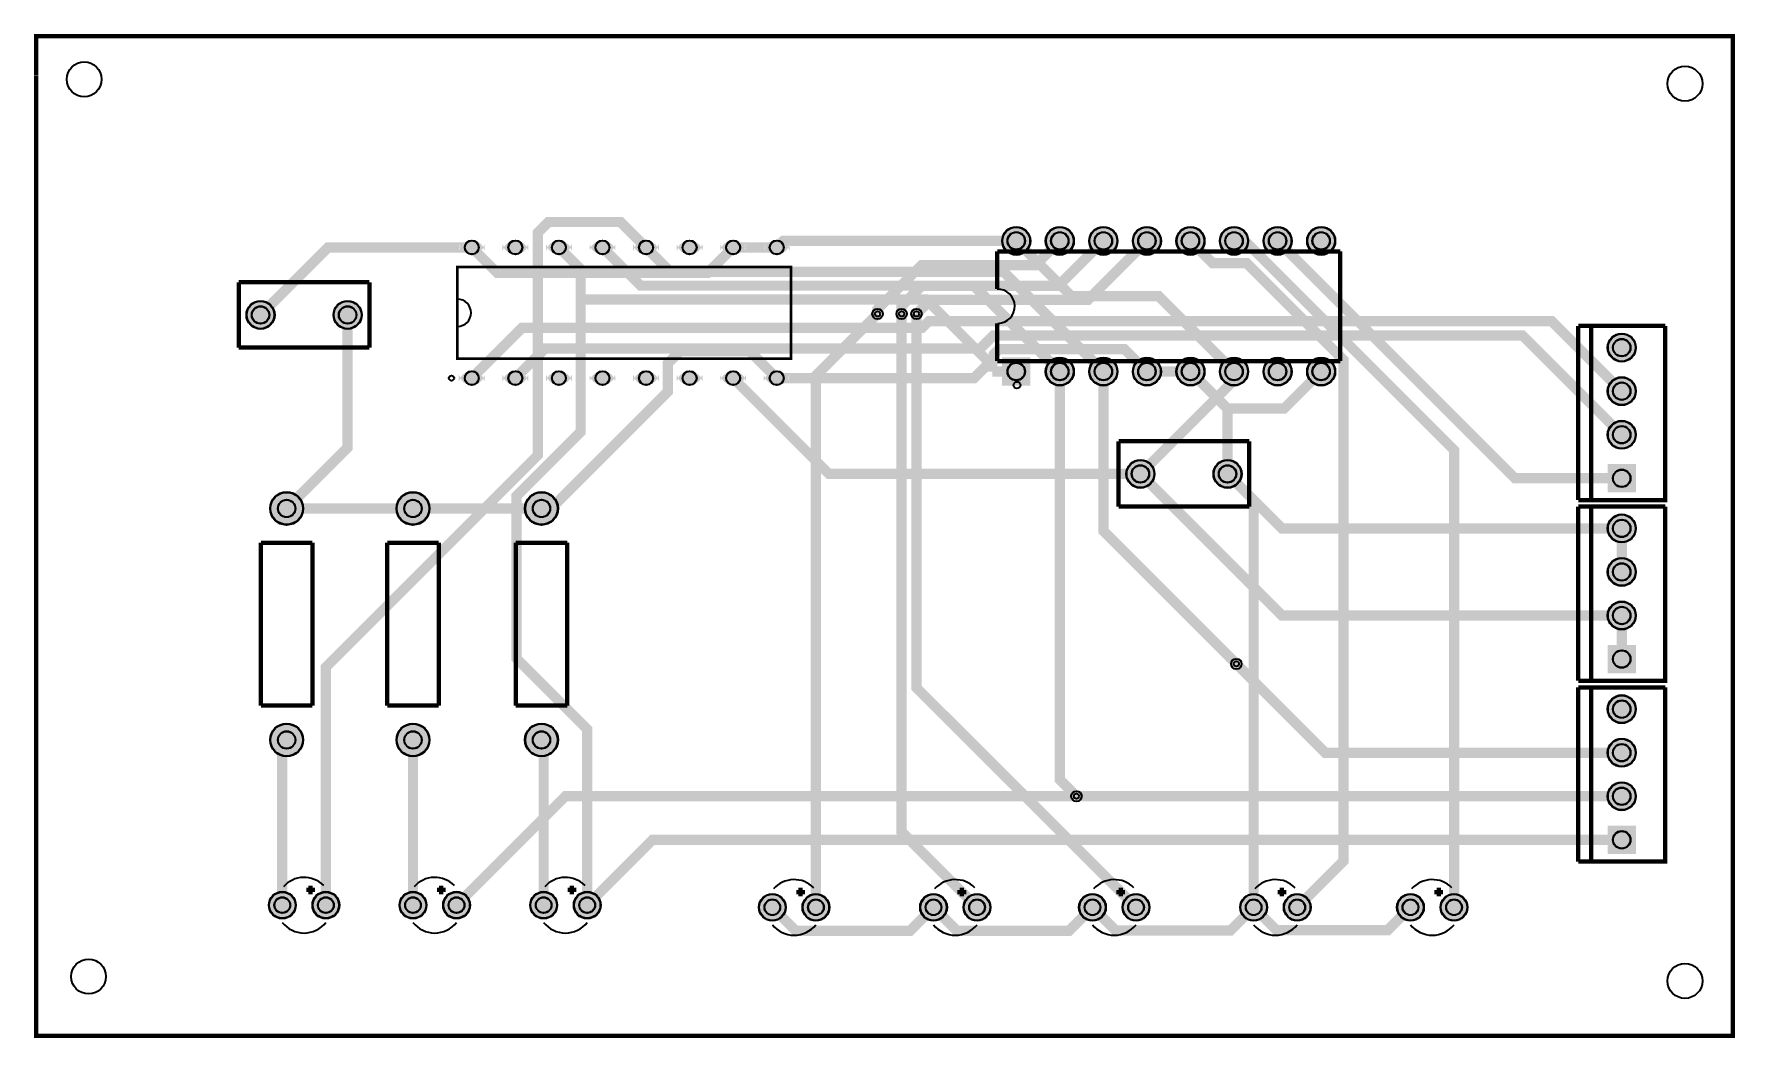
# Model space of a CAD drawing. Header units: millimetres. Extents: x 1.7 to 100.8, y 6.9 to 65.4.
import ezdxf

# ---------------------------------------------------------------- set-up
doc = ezdxf.new("R2010")
doc.units = ezdxf.units.MM
for name, color, linetype, true_color in [('BoardOutLine', 7, 'Continuous', 0xff00ff), ('BottomLayer', 7, 'Continuous', 0x0000ff), ('BottomSolderMaskLayer', 7, 'Continuous', 0xaa00ff), ('Document', 7, 'Continuous', 0xffffff), ('Hole', 7, 'Continuous', 0x222222), ('Multi-Layer', 7, 'Continuous', 0xc0c0c0), ('TopLayer', 7, 'Continuous', 0xff0000), ('TopSilkLayer', 7, 'Continuous', 0xffcc00), ('TopSolderMaskLayer', 7, 'Continuous', 0x800080)]:
    doc.layers.add(name, color=color, linetype=linetype, true_color=true_color)

msp = doc.modelspace()

# ---------------------------------------------------------------- hatches: boundary and pattern name
at = {"layer": 'BottomSolderMaskLayer'}
for points in [[(58.101585600000064, 53.34076200000004, 1), (59.75238240000006, 53.34076200000004, 1)], [(60.64158560000003, 53.34076200000004, 1), (62.29238240000002, 53.34076200000004, 1)], [(63.18158559999999, 53.34076200000004, 1), (64.83238239999999, 53.34076200000004, 1)], [(65.72158559999995, 53.34076200000004, 1), (67.37238239999995, 53.34076200000004, 1)], [(68.26158559999992, 53.34076200000004, 1), (69.91238239999991, 53.34076200000004, 1)], [(70.80158560000011, 53.34076200000004, 1), (72.4523824000001, 53.34076200000004, 1)], [(73.34158560000007, 53.34076200000004, 1), (74.99238240000007, 53.34076200000004, 1)], [(75.88158560000004, 53.34076200000004, 1), (77.53238240000003, 53.34076200000004, 1)], [(27.933396, 53.146578999999974, -0.7853981633974483), (26.422603999999996, 53.146578999999974), (26.422603999999996, 52.77142100000003, -0.7853981633974483), (27.933396, 52.77142100000003)], [(30.473395999999962, 53.146578999999974, -0.7853981633974483), (28.96260399999996, 53.146578999999974), (28.96260399999996, 52.77142100000003, -0.7853981633974483), (30.473395999999962, 52.77142100000003)], [(33.01339599999992, 53.146578999999974, -0.7853981633974483), (31.502603999999923, 53.146578999999974), (31.502603999999923, 52.77142100000003, -0.7853981633974483), (33.01339599999992, 52.77142100000003)], [(35.553395999999886, 53.146578999999974, -0.7853981633974483), (34.04260399999989, 53.146578999999974), (34.04260399999989, 52.77142100000003, -0.7853981633974483), (35.553395999999886, 52.77142100000003)], [(38.09339600000008, 53.146578999999974, -0.7853981633974483), (36.58260400000008, 53.146578999999974), (36.58260400000008, 52.77142100000003, -0.7853981633974483), (38.09339600000008, 52.77142100000003)], [(40.63339600000004, 53.146578999999974, -0.7853981633974483), (39.122604000000045, 53.146578999999974), (39.122604000000045, 52.77142100000003, -0.7853981633974483), (40.63339600000004, 52.77142100000003)], [(43.173396000000004, 53.146578999999974, -0.7853981633974483), (41.66260400000001, 53.146578999999974), (41.66260400000001, 52.77142100000003, -0.7853981633974483), (43.173396000000004, 52.77142100000003)], [(45.71339599999997, 53.146578999999974, -0.7853981633974483), (44.20260399999997, 53.146578999999974), (44.20260399999997, 52.77142100000003, -0.7853981633974483), (45.71339599999997, 52.77142100000003)], [(14.033601600000038, 49.02200000000005, 1), (15.684398400000036, 49.02200000000005, 1)], [(19.113601599999964, 49.02200000000005, 1), (20.764398399999966, 49.02200000000005, 1)], [(93.40860160000004, 47.117000000000075, 1), (95.05939840000003, 47.117000000000075, 1)], [(27.933396, 45.52657900000008, -0.7853981633974483), (26.422603999999996, 45.52657900000008), (26.422603999999996, 45.15142100000003, -0.7853981633974483), (27.933396, 45.15142100000003)], [(30.473395999999962, 45.52657900000008, -0.7853981633974483), (28.96260399999996, 45.52657900000008), (28.96260399999996, 45.15142100000003, -0.7853981633974483), (30.473395999999962, 45.15142100000003)], [(33.01339599999992, 45.52657900000008, -0.7853981633974483), (31.502603999999923, 45.52657900000008), (31.502603999999923, 45.15142100000003, -0.7853981633974483), (33.01339599999992, 45.15142100000003)], [(35.553395999999886, 45.52657900000008, -0.7853981633974483), (34.04260399999989, 45.52657900000008), (34.04260399999989, 45.15142100000003, -0.7853981633974483), (35.553395999999886, 45.15142100000003)], [(38.09339600000008, 45.52657900000008, -0.7853981633974483), (36.58260400000008, 45.52657900000008), (36.58260400000008, 45.15142100000003, -0.7853981633974483), (38.09339600000008, 45.15142100000003)], [(40.63339600000004, 45.52657900000008, -0.7853981633974483), (39.122604000000045, 45.52657900000008), (39.122604000000045, 45.15142100000003, -0.7853981633974483), (40.63339600000004, 45.15142100000003)], [(43.173396000000004, 45.52657900000008, -0.7853981633974483), (41.66260400000001, 45.52657900000008), (41.66260400000001, 45.15142100000003, -0.7853981633974483), (43.173396000000004, 45.15142100000003)], [(45.71339599999997, 45.52657900000008, -0.7853981633974483), (44.20260399999997, 45.52657900000008), (44.20260399999997, 45.15142100000003, -0.7853981633974483), (45.71339599999997, 45.15142100000003)], [(58.10150698064501, 44.8953898064517), (58.10150698064501, 46.54618660645167), (59.75230378064509, 46.54618660645167), (59.75230378064509, 44.8953898064517)], [(60.64158560000003, 45.720762000000036, 1), (62.29238240000002, 45.720762000000036, 1)], [(63.18158559999999, 45.720762000000036, 1), (64.83238239999999, 45.720762000000036, 1)], [(65.72158559999995, 45.720762000000036, 1), (67.37238239999995, 45.720762000000036, 1)], [(68.26158559999992, 45.720762000000036, 1), (69.91238239999991, 45.720762000000036, 1)], [(70.80158560000011, 45.720762000000036, 1), (72.4523824000001, 45.720762000000036, 1)], [(73.34158560000007, 45.720762000000036, 1), (74.99238240000007, 45.720762000000036, 1)], [(75.88158560000004, 45.720762000000036, 1), (77.53238240000003, 45.720762000000036, 1)], [(93.40860160000004, 44.577, 1), (95.05939840000003, 44.577, 1)], [(93.40860160000004, 42.037000000000035, 1), (95.05939840000003, 42.037000000000035, 1)], [(65.34160160000003, 39.75100000000009, 1), (66.99239840000003, 39.75100000000009, 1)], [(70.42160159999996, 39.75100000000009, 1), (72.07239839999995, 39.75100000000009, 1)], [(93.4086016, 38.67160160000003), (93.4086016, 40.32239840000011), (95.05939840000008, 40.32239840000011), (95.05939840000008, 38.67160160000003)], [(15.417799999999925, 37.738050000000044, 1), (17.348199999999924, 37.738050000000044, 1)], [(22.78379999999991, 37.738050000000044, 1), (24.71419999999991, 37.738050000000044, 1)], [(30.276800000000076, 37.738050000000044, 1), (32.20720000000008, 37.738050000000044, 1)], [(93.40860160000004, 36.57600000000002, 1), (95.05939840000003, 36.57600000000002, 1)], [(93.40860160000004, 34.03600000000006, 1), (95.05939840000003, 34.03600000000006, 1)], [(93.40860160000004, 31.496000000000095, 1), (95.05939840000003, 31.496000000000095, 1)], [(93.4086016, 28.130601599999977), (93.4086016, 29.781398400000057), (95.05939840000008, 29.781398400000057), (95.05939840000008, 28.130601599999977)], [(93.40860160000004, 26.035000000000082, 1), (95.05939840000003, 26.035000000000082, 1)], [(15.417799999999925, 24.23795000000007, 1), (17.348199999999924, 24.23795000000007, 1)], [(22.78379999999991, 24.23795000000007, 1), (24.71419999999991, 24.23795000000007, 1)], [(30.276800000000076, 24.23795000000007, 1), (32.20720000000008, 24.23795000000007, 1)], [(93.40860160000004, 23.495000000000005, 1), (95.05939840000003, 23.495000000000005, 1)], [(93.40860160000004, 20.95500000000004, 1), (95.05939840000003, 20.95500000000004, 1)], [(93.4086016, 17.589601600000037), (93.4086016, 19.240398400000117), (95.05939840000008, 19.240398400000117), (95.05939840000008, 17.589601600000037)], [(15.34160000000002, 14.605000000000018, 1), (16.916400000000017, 14.605000000000018, 1)], [(17.881599999999985, 14.605000000000018, 1), (19.45639999999998, 14.605000000000018, 1)], [(22.961599999999912, 14.605000000000018, 1), (24.536399999999908, 14.605000000000018, 1)], [(25.501599999999875, 14.605000000000018, 1), (27.07639999999987, 14.605000000000018, 1)], [(30.58160000000003, 14.605000000000018, 1), (32.156400000000026, 14.605000000000018, 1)], [(33.121599999999994, 14.605000000000018, 1), (34.69639999999999, 14.605000000000018, 1)], [(43.91660000000007, 14.478000000000065, 1), (45.49140000000006, 14.478000000000065, 1)], [(46.45660000000003, 14.478000000000065, 1), (48.031400000000026, 14.478000000000065, 1)], [(53.31459999999998, 14.478000000000065, 1), (54.88939999999997, 14.478000000000065, 1)], [(55.85459999999994, 14.478000000000065, 1), (57.42939999999994, 14.478000000000065, 1)], [(62.585599999999936, 14.478000000000065, 1), (64.16039999999994, 14.478000000000065, 1)], [(65.12559999999989, 14.478000000000065, 1), (66.7003999999999, 14.478000000000065, 1)], [(71.98360000000007, 14.478000000000065, 1), (73.55840000000008, 14.478000000000065, 1)], [(74.52360000000003, 14.478000000000065, 1), (76.09840000000004, 14.478000000000065, 1)], [(81.12760000000007, 14.478000000000065, 1), (82.70240000000008, 14.478000000000065, 1)], [(83.66760000000004, 14.478000000000065, 1), (85.24240000000005, 14.478000000000065, 1)]]:
    msp.add_hatch(color=256, dxfattribs=at).paths.add_polyline_path(points)
at = {"layer": 'Multi-Layer'}
for points in [[(58.12698560000006, 53.34076200000004, 1), (59.72698240000006, 53.34076200000004, 1)], [(60.666985600000025, 53.34076200000004, 1), (62.266982400000025, 53.34076200000004, 1)], [(63.20698559999999, 53.34076200000004, 1), (64.8069824, 53.34076200000004, 1)], [(65.74698559999995, 53.34076200000004, 1), (67.34698239999996, 53.34076200000004, 1)], [(68.28698559999991, 53.34076200000004, 1), (69.88698239999992, 53.34076200000004, 1)], [(70.8269856000001, 53.34076200000004, 1), (72.42698240000011, 53.34076200000004, 1)], [(73.36698560000006, 53.34076200000004, 1), (74.96698240000008, 53.34076200000004, 1)], [(75.90698560000003, 53.34076200000004, 1), (77.50698240000004, 53.34076200000004, 1)], [(27.907995999999997, 53.14149900000007, -0.7853981633974483), (26.448003999999997, 53.14149900000007), (26.448003999999997, 52.77650100000005, -0.7853981633974483), (27.907995999999997, 52.77650100000005)], [(30.44799599999996, 53.14149900000007, -0.7853981633974483), (28.98800399999996, 53.14149900000007), (28.98800399999996, 52.77650100000005, -0.7853981633974483), (30.44799599999996, 52.77650100000005)], [(32.987995999999924, 53.14149900000007, -0.7853981633974483), (31.528003999999925, 53.14149900000007), (31.528003999999925, 52.77650100000005, -0.7853981633974483), (32.987995999999924, 52.77650100000005)], [(35.52799599999989, 53.14149900000007, -0.7853981633974483), (34.06800399999989, 53.14149900000007), (34.06800399999989, 52.77650100000005, -0.7853981633974483), (35.52799599999989, 52.77650100000005)], [(38.06799600000008, 53.14149900000007, -0.7853981633974483), (36.60800400000008, 53.14149900000007), (36.60800400000008, 52.77650100000005, -0.7853981633974483), (38.06799600000008, 52.77650100000005)], [(40.60799600000004, 53.14149900000007, -0.7853981633974483), (39.14800400000004, 53.14149900000007), (39.14800400000004, 52.77650100000005, -0.7853981633974483), (40.60799600000004, 52.77650100000005)], [(43.147996000000006, 53.14149900000007, -0.7853981633974483), (41.68800400000001, 53.14149900000007), (41.68800400000001, 52.77650100000005, -0.7853981633974483), (43.147996000000006, 52.77650100000005)], [(45.68799599999997, 53.14149900000007, -0.7853981633974483), (44.22800399999997, 53.14149900000007), (44.22800399999997, 52.77650100000005, -0.7853981633974483), (45.68799599999997, 52.77650100000005)], [(14.059001600000038, 49.02200000000005, 1), (15.658998400000037, 49.02200000000005, 1)], [(19.139001599999965, 49.02200000000005, 1), (20.738998399999964, 49.02200000000005, 1)], [(93.43400160000003, 47.117000000000075, 1), (95.03399840000004, 47.117000000000075, 1)], [(27.907995999999997, 45.52149900000006, -0.7853981633974483), (26.448003999999997, 45.52149900000006), (26.448003999999997, 45.15650100000005, -0.7853981633974483), (27.907995999999997, 45.15650100000005)], [(30.44799599999996, 45.52149900000006, -0.7853981633974483), (28.98800399999996, 45.52149900000006), (28.98800399999996, 45.15650100000005, -0.7853981633974483), (30.44799599999996, 45.15650100000005)], [(32.987995999999924, 45.52149900000006, -0.7853981633974483), (31.528003999999925, 45.52149900000006), (31.528003999999925, 45.15650100000005, -0.7853981633974483), (32.987995999999924, 45.15650100000005)], [(35.52799599999989, 45.52149900000006, -0.7853981633974483), (34.06800399999989, 45.52149900000006), (34.06800399999989, 45.15650100000005, -0.7853981633974483), (35.52799599999989, 45.15650100000005)], [(38.06799600000008, 45.52149900000006, -0.7853981633974483), (36.60800400000008, 45.52149900000006), (36.60800400000008, 45.15650100000005, -0.7853981633974483), (38.06799600000008, 45.15650100000005)], [(40.60799600000004, 45.52149900000006, -0.7853981633974483), (39.14800400000004, 45.52149900000006), (39.14800400000004, 45.15650100000005, -0.7853981633974483), (40.60799600000004, 45.15650100000005)], [(43.147996000000006, 45.52149900000006, -0.7853981633974483), (41.68800400000001, 45.52149900000006), (41.68800400000001, 45.15650100000005, -0.7853981633974483), (43.147996000000006, 45.15650100000005)], [(45.68799599999997, 45.52149900000006, -0.7853981633974483), (44.22800399999997, 45.52149900000006), (44.22800399999997, 45.15650100000005, -0.7853981633974483), (45.68799599999997, 45.15650100000005)], [(58.12690939999982, 44.92078900000013), (58.12690939999982, 46.52078580000011), (59.72690619999992, 46.52078580000011), (59.72690619999992, 44.92078900000013)], [(60.666985600000025, 45.720762000000036, 1), (62.266982400000025, 45.720762000000036, 1)], [(63.20698559999999, 45.720762000000036, 1), (64.8069824, 45.720762000000036, 1)], [(65.74698559999995, 45.720762000000036, 1), (67.34698239999996, 45.720762000000036, 1)], [(68.28698559999991, 45.720762000000036, 1), (69.88698239999992, 45.720762000000036, 1)], [(70.8269856000001, 45.720762000000036, 1), (72.42698240000011, 45.720762000000036, 1)], [(73.36698560000006, 45.720762000000036, 1), (74.96698240000008, 45.720762000000036, 1)], [(75.90698560000003, 45.720762000000036, 1), (77.50698240000004, 45.720762000000036, 1)], [(93.43400160000003, 44.577, 1), (95.03399840000004, 44.577, 1)], [(93.43400160000003, 42.037000000000035, 1), (95.03399840000004, 42.037000000000035, 1)], [(65.36700160000002, 39.75100000000009, 1), (66.96699840000004, 39.75100000000009, 1)], [(70.44700159999995, 39.75100000000009, 1), (72.04699839999996, 39.75100000000009, 1)], [(93.43400159999999, 38.69700160000002), (93.43400159999999, 40.29699840000012), (95.03399839999986, 40.29699840000012), (95.03399839999986, 38.69700160000002)], [(15.443199999999925, 37.738050000000044, 1), (17.322799999999926, 37.738050000000044, 1)], [(22.809199999999908, 37.738050000000044, 1), (24.68879999999991, 37.738050000000044, 1)], [(30.302200000000074, 37.738050000000044, 1), (32.181800000000074, 37.738050000000044, 1)], [(93.43400160000003, 36.57600000000002, 1), (95.03399840000004, 36.57600000000002, 1)], [(93.43400160000003, 34.03600000000006, 1), (95.03399840000004, 34.03600000000006, 1)], [(93.43400160000003, 31.496000000000095, 1), (95.03399840000004, 31.496000000000095, 1)], [(93.43400159999999, 28.156001599999968), (93.43400159999999, 29.755998400000067), (95.03399839999986, 29.755998400000067), (95.03399839999986, 28.156001599999968)], [(93.43400160000003, 26.035000000000082, 1), (95.03399840000004, 26.035000000000082, 1)], [(15.443199999999925, 24.23795000000007, 1), (17.322799999999926, 24.23795000000007, 1)], [(22.809199999999908, 24.23795000000007, 1), (24.68879999999991, 24.23795000000007, 1)], [(30.302200000000074, 24.23795000000007, 1), (32.181800000000074, 24.23795000000007, 1)], [(93.43400160000003, 23.495000000000005, 1), (95.03399840000004, 23.495000000000005, 1)], [(93.43400160000003, 20.95500000000004, 1), (95.03399840000004, 20.95500000000004, 1)], [(93.43400159999999, 17.615001600000028), (93.43400159999999, 19.214998400000127), (95.03399839999986, 19.214998400000127), (95.03399839999986, 17.615001600000028)], [(15.367000000000019, 14.605000000000018, 1), (16.89100000000002, 14.605000000000018, 1)], [(17.906999999999982, 14.605000000000018, 1), (19.430999999999983, 14.605000000000018, 1)], [(22.98699999999991, 14.605000000000018, 1), (24.51099999999991, 14.605000000000018, 1)], [(25.526999999999873, 14.605000000000018, 1), (27.050999999999874, 14.605000000000018, 1)], [(30.607000000000028, 14.605000000000018, 1), (32.13100000000003, 14.605000000000018, 1)], [(33.14699999999999, 14.605000000000018, 1), (34.67099999999999, 14.605000000000018, 1)], [(43.942000000000064, 14.478000000000065, 1), (45.466000000000065, 14.478000000000065, 1)], [(46.48200000000003, 14.478000000000065, 1), (48.00600000000003, 14.478000000000065, 1)], [(53.339999999999975, 14.478000000000065, 1), (54.863999999999976, 14.478000000000065, 1)], [(55.87999999999994, 14.478000000000065, 1), (57.40399999999994, 14.478000000000065, 1)], [(62.61099999999993, 14.478000000000065, 1), (64.13499999999993, 14.478000000000065, 1)], [(65.1509999999999, 14.478000000000065, 1), (66.6749999999999, 14.478000000000065, 1)], [(72.00900000000007, 14.478000000000065, 1), (73.53300000000007, 14.478000000000065, 1)], [(74.54900000000004, 14.478000000000065, 1), (76.07300000000004, 14.478000000000065, 1)], [(81.15300000000008, 14.478000000000065, 1), (82.67700000000008, 14.478000000000065, 1)], [(83.69300000000004, 14.478000000000065, 1), (85.21700000000004, 14.478000000000065, 1)]]:
    msp.add_hatch(color=256, dxfattribs=at).paths.add_polyline_path(points)
at = {"layer": 'TopSolderMaskLayer'}
for points in [[(58.101585600000064, 53.34076200000004, 1), (59.75238240000006, 53.34076200000004, 1)], [(60.64158560000003, 53.34076200000004, 1), (62.29238240000002, 53.34076200000004, 1)], [(63.18158559999999, 53.34076200000004, 1), (64.83238239999999, 53.34076200000004, 1)], [(65.72158559999995, 53.34076200000004, 1), (67.37238239999995, 53.34076200000004, 1)], [(68.26158559999992, 53.34076200000004, 1), (69.91238239999991, 53.34076200000004, 1)], [(70.80158560000011, 53.34076200000004, 1), (72.4523824000001, 53.34076200000004, 1)], [(73.34158560000007, 53.34076200000004, 1), (74.99238240000007, 53.34076200000004, 1)], [(75.88158560000004, 53.34076200000004, 1), (77.53238240000003, 53.34076200000004, 1)], [(27.933396, 53.146578999999974, -0.7853981633974483), (26.422603999999996, 53.146578999999974), (26.422603999999996, 52.77142100000003, -0.7853981633974483), (27.933396, 52.77142100000003)], [(30.473395999999962, 53.146578999999974, -0.7853981633974483), (28.96260399999996, 53.146578999999974), (28.96260399999996, 52.77142100000003, -0.7853981633974483), (30.473395999999962, 52.77142100000003)], [(33.01339599999992, 53.146578999999974, -0.7853981633974483), (31.502603999999923, 53.146578999999974), (31.502603999999923, 52.77142100000003, -0.7853981633974483), (33.01339599999992, 52.77142100000003)], [(35.553395999999886, 53.146578999999974, -0.7853981633974483), (34.04260399999989, 53.146578999999974), (34.04260399999989, 52.77142100000003, -0.7853981633974483), (35.553395999999886, 52.77142100000003)], [(38.09339600000008, 53.146578999999974, -0.7853981633974483), (36.58260400000008, 53.146578999999974), (36.58260400000008, 52.77142100000003, -0.7853981633974483), (38.09339600000008, 52.77142100000003)], [(40.63339600000004, 53.146578999999974, -0.7853981633974483), (39.122604000000045, 53.146578999999974), (39.122604000000045, 52.77142100000003, -0.7853981633974483), (40.63339600000004, 52.77142100000003)], [(43.173396000000004, 53.146578999999974, -0.7853981633974483), (41.66260400000001, 53.146578999999974), (41.66260400000001, 52.77142100000003, -0.7853981633974483), (43.173396000000004, 52.77142100000003)], [(45.71339599999997, 53.146578999999974, -0.7853981633974483), (44.20260399999997, 53.146578999999974), (44.20260399999997, 52.77142100000003, -0.7853981633974483), (45.71339599999997, 52.77142100000003)], [(14.033601600000038, 49.02200000000005, 1), (15.684398400000036, 49.02200000000005, 1)], [(19.113601599999964, 49.02200000000005, 1), (20.764398399999966, 49.02200000000005, 1)], [(93.40860160000004, 47.117000000000075, 1), (95.05939840000003, 47.117000000000075, 1)], [(27.933396, 45.52657900000008, -0.7853981633974483), (26.422603999999996, 45.52657900000008), (26.422603999999996, 45.15142100000003, -0.7853981633974483), (27.933396, 45.15142100000003)], [(30.473395999999962, 45.52657900000008, -0.7853981633974483), (28.96260399999996, 45.52657900000008), (28.96260399999996, 45.15142100000003, -0.7853981633974483), (30.473395999999962, 45.15142100000003)], [(33.01339599999992, 45.52657900000008, -0.7853981633974483), (31.502603999999923, 45.52657900000008), (31.502603999999923, 45.15142100000003, -0.7853981633974483), (33.01339599999992, 45.15142100000003)], [(35.553395999999886, 45.52657900000008, -0.7853981633974483), (34.04260399999989, 45.52657900000008), (34.04260399999989, 45.15142100000003, -0.7853981633974483), (35.553395999999886, 45.15142100000003)], [(38.09339600000008, 45.52657900000008, -0.7853981633974483), (36.58260400000008, 45.52657900000008), (36.58260400000008, 45.15142100000003, -0.7853981633974483), (38.09339600000008, 45.15142100000003)], [(40.63339600000004, 45.52657900000008, -0.7853981633974483), (39.122604000000045, 45.52657900000008), (39.122604000000045, 45.15142100000003, -0.7853981633974483), (40.63339600000004, 45.15142100000003)], [(43.173396000000004, 45.52657900000008, -0.7853981633974483), (41.66260400000001, 45.52657900000008), (41.66260400000001, 45.15142100000003, -0.7853981633974483), (43.173396000000004, 45.15142100000003)], [(45.71339599999997, 45.52657900000008, -0.7853981633974483), (44.20260399999997, 45.52657900000008), (44.20260399999997, 45.15142100000003, -0.7853981633974483), (45.71339599999997, 45.15142100000003)], [(58.10150698064501, 44.8953898064517), (58.10150698064501, 46.54618660645167), (59.75230378064509, 46.54618660645167), (59.75230378064509, 44.8953898064517)], [(60.64158560000003, 45.720762000000036, 1), (62.29238240000002, 45.720762000000036, 1)], [(63.18158559999999, 45.720762000000036, 1), (64.83238239999999, 45.720762000000036, 1)], [(65.72158559999995, 45.720762000000036, 1), (67.37238239999995, 45.720762000000036, 1)], [(68.26158559999992, 45.720762000000036, 1), (69.91238239999991, 45.720762000000036, 1)], [(70.80158560000011, 45.720762000000036, 1), (72.4523824000001, 45.720762000000036, 1)], [(73.34158560000007, 45.720762000000036, 1), (74.99238240000007, 45.720762000000036, 1)], [(75.88158560000004, 45.720762000000036, 1), (77.53238240000003, 45.720762000000036, 1)], [(93.40860160000004, 44.577, 1), (95.05939840000003, 44.577, 1)], [(93.40860160000004, 42.037000000000035, 1), (95.05939840000003, 42.037000000000035, 1)], [(65.34160160000003, 39.75100000000009, 1), (66.99239840000003, 39.75100000000009, 1)], [(70.42160159999996, 39.75100000000009, 1), (72.07239839999995, 39.75100000000009, 1)], [(93.4086016, 38.67160160000003), (93.4086016, 40.32239840000011), (95.05939840000008, 40.32239840000011), (95.05939840000008, 38.67160160000003)], [(15.417799999999925, 37.738050000000044, 1), (17.348199999999924, 37.738050000000044, 1)], [(22.78379999999991, 37.738050000000044, 1), (24.71419999999991, 37.738050000000044, 1)], [(30.276800000000076, 37.738050000000044, 1), (32.20720000000008, 37.738050000000044, 1)], [(93.40860160000004, 36.57600000000002, 1), (95.05939840000003, 36.57600000000002, 1)], [(93.40860160000004, 34.03600000000006, 1), (95.05939840000003, 34.03600000000006, 1)], [(93.40860160000004, 31.496000000000095, 1), (95.05939840000003, 31.496000000000095, 1)], [(93.4086016, 28.130601599999977), (93.4086016, 29.781398400000057), (95.05939840000008, 29.781398400000057), (95.05939840000008, 28.130601599999977)], [(93.40860160000004, 26.035000000000082, 1), (95.05939840000003, 26.035000000000082, 1)], [(15.417799999999925, 24.23795000000007, 1), (17.348199999999924, 24.23795000000007, 1)], [(22.78379999999991, 24.23795000000007, 1), (24.71419999999991, 24.23795000000007, 1)], [(30.276800000000076, 24.23795000000007, 1), (32.20720000000008, 24.23795000000007, 1)], [(93.40860160000004, 23.495000000000005, 1), (95.05939840000003, 23.495000000000005, 1)], [(93.40860160000004, 20.95500000000004, 1), (95.05939840000003, 20.95500000000004, 1)], [(93.4086016, 17.589601600000037), (93.4086016, 19.240398400000117), (95.05939840000008, 19.240398400000117), (95.05939840000008, 17.589601600000037)], [(15.34160000000002, 14.605000000000018, 1), (16.916400000000017, 14.605000000000018, 1)], [(17.881599999999985, 14.605000000000018, 1), (19.45639999999998, 14.605000000000018, 1)], [(22.961599999999912, 14.605000000000018, 1), (24.536399999999908, 14.605000000000018, 1)], [(25.501599999999875, 14.605000000000018, 1), (27.07639999999987, 14.605000000000018, 1)], [(30.58160000000003, 14.605000000000018, 1), (32.156400000000026, 14.605000000000018, 1)], [(33.121599999999994, 14.605000000000018, 1), (34.69639999999999, 14.605000000000018, 1)], [(43.91660000000007, 14.478000000000065, 1), (45.49140000000006, 14.478000000000065, 1)], [(46.45660000000003, 14.478000000000065, 1), (48.031400000000026, 14.478000000000065, 1)], [(53.31459999999998, 14.478000000000065, 1), (54.88939999999997, 14.478000000000065, 1)], [(55.85459999999994, 14.478000000000065, 1), (57.42939999999994, 14.478000000000065, 1)], [(62.585599999999936, 14.478000000000065, 1), (64.16039999999994, 14.478000000000065, 1)], [(65.12559999999989, 14.478000000000065, 1), (66.7003999999999, 14.478000000000065, 1)], [(71.98360000000007, 14.478000000000065, 1), (73.55840000000008, 14.478000000000065, 1)], [(74.52360000000003, 14.478000000000065, 1), (76.09840000000004, 14.478000000000065, 1)], [(81.12760000000007, 14.478000000000065, 1), (82.70240000000008, 14.478000000000065, 1)], [(83.66760000000004, 14.478000000000065, 1), (85.24240000000005, 14.478000000000065, 1)]]:
    msp.add_hatch(color=256, dxfattribs=at).paths.add_polyline_path(points)

# ---------------------------------------------------------------- linework, layer by layer
at = {"layer": 'BoardOutLine', "const_width": 0.254}
msp.add_lwpolyline([(1.77800000000002, 62.992000000000075), (1.77800000000002, 65.27800000000002), (100.7109999999999, 65.27800000000002), (100.7109999999999, 6.985000000000014), (1.77800000000002, 6.985000000000014), (1.77800000000002, 62.969114600000125)], dxfattribs=at)
at = {"layer": 'BottomLayer', "const_width": 0.5999988}
for points in [[(37.33800000000008, 52.95900000000006), (35.854893999999945, 54.44210600000008), (31.650686000000064, 54.44210600000008), (31.025592000000074, 53.81701200000009), (31.025592000000074, 40.84193000000005), (18.668999999999983, 28.48533800000007), (18.668999999999983, 14.605000000000018)], [(71.6269840000001, 45.720762000000036), (67.22592599999996, 50.12182000000007), (62.14592600000003, 50.12182000000007), (58.92698400000006, 53.34076200000004)], [(69.08698399999992, 53.34076200000004), (70.38924199999985, 52.0385040000001), (72.361806, 52.0385040000001), (78.01736999999991, 46.382940000000076), (78.01736999999991, 17.184370000000058), (75.31100000000004, 14.478000000000065)], [(84.45500000000004, 14.478000000000065), (84.45500000000004, 41.14596800000004), (72.26020599999981, 53.34076200000004), (71.6269840000001, 53.34076200000004)], [(94.23400000000004, 39.49700000000007), (88.01074599999981, 39.49700000000007), (74.16698400000007, 53.34076200000004)], [(32.257999999999925, 52.95900000000006), (33.527999999999906, 51.68900000000008), (33.527999999999906, 49.927764000000025)], [(61.466984000000025, 45.720762000000036), (56.457088, 50.73065800000006), (37.026342, 50.73065800000006), (34.79799999999989, 52.95900000000006)], [(37.33800000000008, 52.95900000000006), (38.75379599999985, 51.54320400000006), (58.18454200000008, 51.54320400000006), (64.00698399999999, 45.720762000000036)], [(33.527999999999906, 49.927764000000025), (33.527999999999906, 42.20921199999998), (29.79394599999989, 38.475157999999965), (29.79394599999989, 28.980384000000072), (33.90899999999999, 24.865330000000085), (33.90899999999999, 14.605000000000018)], [(33.527999999999906, 49.927764000000025), (53.66867599999989, 49.927764000000025), (57.525412000000074, 46.07102800000007), (57.525412000000074, 45.720762000000036)], [(16.382999999999925, 37.738050000000044), (19.938999999999965, 41.29404999999997), (19.938999999999965, 49.02200000000005)], [(50.83733799999993, 49.08143600000005), (47.24400000000003, 45.488098000000036), (47.24400000000003, 14.478000000000065)], [(52.24119600000006, 49.08143600000005), (52.24119600000006, 18.87880400000006), (56.64199999999994, 14.478000000000065)], [(65.9129999999999, 14.478000000000065), (53.1098760000001, 27.281123999999977), (53.1098760000001, 49.080928000000085)], [(31.242000000000075, 37.738050000000044), (31.804610000000025, 37.738050000000044), (38.60800000000006, 44.54144000000008), (38.60800000000006, 46.200567999999976), (39.31107200000008, 46.903639999999996), (43.393359999999916, 46.903639999999996), (44.95799999999997, 45.339000000000055)], [(58.92698400000006, 45.720762000000036), (57.525412000000074, 45.720762000000036)], [(62.43827999999996, 20.95500000000004), (61.466984000000025, 21.926296000000093), (61.466984000000025, 45.720762000000036)], [(64.00698399999999, 45.720762000000036), (64.00698399999999, 36.425886000000105), (71.76033399999994, 28.672536000000036)], [(71.24699999999996, 43.560745999999995), (69.08698399999992, 45.720762000000036)], [(71.24699999999996, 43.560745999999995), (74.54696799999999, 43.560745999999995), (76.70698400000003, 45.720762000000036)], [(71.24699999999996, 39.75100000000009), (71.24699999999996, 43.560745999999995)], [(71.24699999999996, 39.75100000000009), (72.77100000000007, 38.22700000000009), (72.77100000000007, 14.478000000000065)], [(94.23400000000004, 36.57600000000002), (94.23400000000004, 34.03600000000006)], [(94.23400000000004, 31.496000000000095), (94.23400000000004, 28.956000000000017)], [(23.74899999999991, 24.23795000000007), (23.74899999999991, 14.605000000000018)], [(31.242000000000075, 24.23795000000007), (31.369000000000028, 24.110950000000116), (31.369000000000028, 14.605000000000018)], [(54.101999999999975, 14.478000000000065), (52.732939999999985, 13.108940000000075), (46.073060000000055, 13.108940000000075), (44.704000000000065, 14.478000000000065)], [(63.372999999999934, 14.478000000000065), (62.00698799999998, 13.111987999999997), (55.46801199999993, 13.111987999999997), (54.101999999999975, 14.478000000000065)], [(72.77100000000007, 14.478000000000065), (71.41387799999995, 13.120878000000062), (64.73012199999982, 13.120878000000062), (63.372999999999934, 14.478000000000065)], [(81.91500000000008, 14.478000000000065), (80.58124599999985, 13.144245999999953), (74.10475400000007, 13.144245999999953), (72.77100000000007, 14.478000000000065)]]:
    msp.add_lwpolyline(points, dxfattribs=at)
at = {"layer": 'BottomSolderMaskLayer'}
for centre, radius in [((58.92698400000006, 53.34076200000004), 0.8253983999999999), ((58.92662839999991, 53.340939800000115), 0.5158739999999999), ((61.466984000000025, 53.34076200000004), 0.8253983999999999), ((61.46662839999988, 53.340939800000115), 0.5158739999999999), ((64.00698399999999, 53.34076200000004), 0.8253983999999999), ((64.00662840000007, 53.340939800000115), 0.5158739999999999), ((66.54698399999995, 53.34076200000004), 0.8253983999999999), ((66.54662840000003, 53.340939800000115), 0.5158739999999999), ((69.08698399999992, 53.34076200000004), 0.8253983999999999), ((69.0866284, 53.340939800000115), 0.5158739999999999), ((71.6269840000001, 53.34076200000004), 0.8253983999999999), ((71.62662839999996, 53.340939800000115), 0.5158739999999999), ((74.16698400000007, 53.34076200000004), 0.8253983999999999), ((74.16662839999992, 53.340939800000115), 0.5158739999999999), ((76.70698400000003, 53.34076200000004), 0.8253983999999999), ((76.70662839999989, 53.340939800000115), 0.5158739999999999), ((27.177999999999997, 52.95900000000006), 0.41391705664578976), ((29.71799999999996, 52.95900000000006), 0.41391705664578976), ((32.257999999999925, 52.95900000000006), 0.41391705664578976), ((34.79799999999989, 52.95900000000006), 0.41391705664578976), ((37.33800000000008, 52.95900000000006), 0.41391705664578976), ((39.87800000000004, 52.95900000000006), 0.41391705664578976), ((42.418000000000006, 52.95900000000006), 0.41391705664578976), ((44.95799999999997, 52.95900000000006), 0.41391705664578976), ((14.859000000000037, 49.02200000000005), 0.8253983999999999), ((19.938999999999965, 49.02200000000005), 0.8253983999999999), ((14.859000000000037, 49.02200000000005), 0.5158739999999999), ((19.938999999999965, 49.02200000000005), 0.5158739999999999), ((94.23400000000004, 47.117000000000075), 0.8253983999999999), ((94.23400000000004, 47.117000000000075), 0.5158739999999999), ((27.177999999999997, 45.339000000000055), 0.41391705664578976), ((29.71799999999996, 45.339000000000055), 0.41391705664578976), ((32.257999999999925, 45.339000000000055), 0.41391705664578976), ((34.79799999999989, 45.339000000000055), 0.41391705664578976), ((37.33800000000008, 45.339000000000055), 0.41391705664578976), ((39.87800000000004, 45.339000000000055), 0.41391705664578976), ((42.418000000000006, 45.339000000000055), 0.41391705664578976), ((44.95799999999997, 45.339000000000055), 0.41391705664578976), ((58.926907800000095, 45.72078740000006), 0.5158739999999999), ((61.466984000000025, 45.720762000000036), 0.8253983999999999), ((61.46662839999988, 45.72093980000011), 0.5158739999999999), ((64.00698399999999, 45.720762000000036), 0.8253983999999999), ((64.00662840000007, 45.72093980000011), 0.5158739999999999), ((66.54698399999995, 45.720762000000036), 0.8253983999999999), ((66.54662840000003, 45.72093980000011), 0.5158739999999999), ((69.08698399999992, 45.720762000000036), 0.8253983999999999), ((69.0866284, 45.72093980000011), 0.5158739999999999), ((71.6269840000001, 45.720762000000036), 0.8253983999999999), ((71.62662839999996, 45.72093980000011), 0.5158739999999999), ((74.16698400000007, 45.720762000000036), 0.8253983999999999), ((74.16662839999992, 45.72093980000011), 0.5158739999999999), ((76.70698400000003, 45.720762000000036), 0.8253983999999999), ((76.70662839999989, 45.72093980000011), 0.5158739999999999), ((94.23400000000004, 44.577), 0.8253983999999999), ((94.23400000000004, 44.577), 0.5158739999999999), ((94.23400000000004, 42.037000000000035), 0.8253983999999999), ((94.23400000000004, 42.037000000000035), 0.5158739999999999), ((66.16700000000003, 39.75100000000009), 0.8253983999999999), ((66.16700000000003, 39.75100000000009), 0.5158739999999999), ((71.24699999999996, 39.75100000000009), 0.8253983999999999), ((71.24699999999996, 39.75100000000009), 0.5158739999999999), ((94.23400000000004, 39.49700000000007), 0.5158739999999999), ((16.382999999999925, 37.738050000000044), 0.9652000000000001), ((23.74899999999991, 37.738050000000044), 0.9652000000000001), ((31.242000000000075, 37.738050000000044), 0.9652000000000001), ((16.382999999999925, 37.73799919999999), 0.5135124864864864), ((23.74899999999991, 37.73799919999999), 0.5135124864864864), ((31.242000000000075, 37.73799919999999), 0.5135124864864864), ((94.23400000000004, 36.57600000000002), 0.8253983999999999), ((94.23400000000004, 36.57600000000002), 0.5158739999999999), ((94.23400000000004, 34.03600000000006), 0.8253983999999999), ((94.23400000000004, 34.03600000000006), 0.5158739999999999), ((94.23400000000004, 31.496000000000095), 0.8253983999999999), ((94.23400000000004, 31.496000000000095), 0.5158739999999999), ((94.23400000000004, 28.956000000000017), 0.5158739999999999), ((94.23400000000004, 26.035000000000082), 0.8253983999999999), ((94.23400000000004, 26.035000000000082), 0.5158739999999999), ((16.382999999999925, 24.23795000000007), 0.9652000000000001), ((23.74899999999991, 24.23795000000007), 0.9652000000000001), ((31.242000000000075, 24.23795000000007), 0.9652000000000001), ((16.382999999999925, 24.238000800000123), 0.5135124864864864), ((23.74899999999991, 24.238000800000123), 0.5135124864864864), ((31.242000000000075, 24.238000800000123), 0.5135124864864864), ((94.23400000000004, 23.495000000000005), 0.8253983999999999), ((94.23400000000004, 23.495000000000005), 0.5158739999999999), ((94.23400000000004, 20.95500000000004), 0.8253983999999999), ((94.23400000000004, 20.95500000000004), 0.5158739999999999), ((94.23400000000004, 18.415000000000077), 0.5158739999999999), ((16.12900000000002, 14.605000000000018), 0.7873999999999999), ((16.12900000000002, 14.605000000000018), 0.4650121933333333), ((18.668999999999983, 14.605000000000018), 0.7873999999999999), ((18.668999999999983, 14.605000000000018), 0.4650121933333333), ((23.74899999999991, 14.605000000000018), 0.7873999999999999), ((23.74899999999991, 14.605000000000018), 0.4650121933333333), ((26.288999999999874, 14.605000000000018), 0.7873999999999999), ((26.288999999999874, 14.605000000000018), 0.4650121933333333), ((31.369000000000028, 14.605000000000018), 0.7873999999999999), ((31.369000000000028, 14.605000000000018), 0.4650121933333333), ((33.90899999999999, 14.605000000000018), 0.7873999999999999), ((33.90899999999999, 14.605000000000018), 0.4650121933333333), ((44.704000000000065, 14.478000000000065), 0.7873999999999999), ((44.704000000000065, 14.478000000000065), 0.4650121933333333), ((47.24400000000003, 14.478000000000065), 0.7873999999999999), ((47.24400000000003, 14.478000000000065), 0.4650121933333333), ((54.101999999999975, 14.478000000000065), 0.7873999999999999), ((54.101999999999975, 14.478000000000065), 0.4650121933333333), ((56.64199999999994, 14.478000000000065), 0.7873999999999999), ((56.64199999999994, 14.478000000000065), 0.4650121933333333), ((63.372999999999934, 14.478000000000065), 0.7873999999999999), ((63.372999999999934, 14.478000000000065), 0.4650121933333333), ((65.9129999999999, 14.478000000000065), 0.7873999999999999), ((65.9129999999999, 14.478000000000065), 0.4650121933333333), ((72.77100000000007, 14.478000000000065), 0.7873999999999999), ((72.77100000000007, 14.478000000000065), 0.4650121933333333), ((75.31100000000004, 14.478000000000065), 0.7873999999999999), ((75.31100000000004, 14.478000000000065), 0.4650121933333333), ((81.91500000000008, 14.478000000000065), 0.7873999999999999), ((81.91500000000008, 14.478000000000065), 0.4650121933333333), ((84.45500000000004, 14.478000000000065), 0.7873999999999999), ((84.45500000000004, 14.478000000000065), 0.4650121933333333)]:
    msp.add_circle(centre, radius, dxfattribs=at)
at = {"layer": 'Document'}
for centre, radius in [((25.995630000000006, 45.339000000000055), 0.150114), ((58.966862000000106, 44.930822000000035), 0.19989800000000002)]:
    msp.add_circle(centre, radius, dxfattribs=at)
at = {"layer": 'Hole'}
for centre in [(50.83733799999993, 49.08143600000005), (52.24119600000006, 49.08143600000005), (53.1098760000001, 49.080928000000085), (71.76033399999994, 28.672536000000036), (62.43827999999996, 20.95500000000004)]:
    msp.add_circle(centre, 0.15250160000000001, dxfattribs=at)
at = {"layer": 'Multi-Layer'}
for centre, radius in [((4.57707999999991, 62.76289200000008), 1.016), ((97.92208000000016, 62.50889200000006), 1.016), ((58.92698400000006, 53.34076200000004), 0.7999984), ((58.92662839999991, 53.340939800000115), 0.49999899999999997), ((61.466984000000025, 53.34076200000004), 0.7999984), ((61.46662839999988, 53.340939800000115), 0.49999899999999997), ((64.00698399999999, 53.34076200000004), 0.7999984), ((64.00662840000007, 53.340939800000115), 0.49999899999999997), ((66.54698399999995, 53.34076200000004), 0.7999984), ((66.54662840000003, 53.340939800000115), 0.49999899999999997), ((69.08698399999992, 53.34076200000004), 0.7999984), ((69.0866284, 53.340939800000115), 0.49999899999999997), ((71.6269840000001, 53.34076200000004), 0.7999984), ((71.62662839999996, 53.340939800000115), 0.49999899999999997), ((74.16698400000007, 53.34076200000004), 0.7999984), ((74.16662839999992, 53.340939800000115), 0.49999899999999997), ((76.70698400000003, 53.34076200000004), 0.7999984), ((76.70662839999989, 53.340939800000115), 0.49999899999999997), ((27.177999999999997, 52.95900000000006), 0.3999992), ((29.71799999999996, 52.95900000000006), 0.3999992), ((32.257999999999925, 52.95900000000006), 0.3999992), ((34.79799999999989, 52.95900000000006), 0.3999992), ((37.33800000000008, 52.95900000000006), 0.3999992), ((39.87800000000004, 52.95900000000006), 0.3999992), ((42.418000000000006, 52.95900000000006), 0.3999992), ((44.95799999999997, 52.95900000000006), 0.3999992), ((14.859000000000037, 49.02200000000005), 0.7999984), ((19.938999999999965, 49.02200000000005), 0.7999984), ((14.859000000000037, 49.02200000000005), 0.49999899999999997), ((19.938999999999965, 49.02200000000005), 0.49999899999999997), ((50.83733799999993, 49.08143600000005), 0.30500320000000003), ((52.24119600000006, 49.08143600000005), 0.30500320000000003), ((53.1098760000001, 49.080928000000085), 0.30500320000000003), ((94.23400000000004, 47.117000000000075), 0.7999984), ((94.23400000000004, 47.117000000000075), 0.49999899999999997), ((27.177999999999997, 45.339000000000055), 0.3999992), ((29.71799999999996, 45.339000000000055), 0.3999992), ((32.257999999999925, 45.339000000000055), 0.3999992), ((34.79799999999989, 45.339000000000055), 0.3999992), ((37.33800000000008, 45.339000000000055), 0.3999992), ((39.87800000000004, 45.339000000000055), 0.3999992), ((42.418000000000006, 45.339000000000055), 0.3999992), ((44.95799999999997, 45.339000000000055), 0.3999992), ((58.926907800000095, 45.72078740000006), 0.49999899999999997), ((61.466984000000025, 45.720762000000036), 0.7999984), ((61.46662839999988, 45.72093980000011), 0.49999899999999997), ((64.00698399999999, 45.720762000000036), 0.7999984), ((64.00662840000007, 45.72093980000011), 0.49999899999999997), ((66.54698399999995, 45.720762000000036), 0.7999984), ((66.54662840000003, 45.72093980000011), 0.49999899999999997), ((69.08698399999992, 45.720762000000036), 0.7999984), ((69.0866284, 45.72093980000011), 0.49999899999999997), ((71.6269840000001, 45.720762000000036), 0.7999984), ((71.62662839999996, 45.72093980000011), 0.49999899999999997), ((74.16698400000007, 45.720762000000036), 0.7999984), ((74.16662839999992, 45.72093980000011), 0.49999899999999997), ((76.70698400000003, 45.720762000000036), 0.7999984), ((76.70662839999989, 45.72093980000011), 0.49999899999999997), ((94.23400000000004, 44.577), 0.7999984), ((94.23400000000004, 44.577), 0.49999899999999997), ((94.23400000000004, 42.037000000000035), 0.7999984), ((94.23400000000004, 42.037000000000035), 0.49999899999999997), ((66.16700000000003, 39.75100000000009), 0.7999984), ((66.16700000000003, 39.75100000000009), 0.49999899999999997), ((71.24699999999996, 39.75100000000009), 0.7999984), ((71.24699999999996, 39.75100000000009), 0.49999899999999997), ((94.23400000000004, 39.49700000000007), 0.49999899999999997), ((16.382999999999925, 37.738050000000044), 0.9398000000000001), ((16.382999999999925, 37.73799919999999), 0.49999899999999997), ((23.74899999999991, 37.738050000000044), 0.9398000000000001), ((23.74899999999991, 37.73799919999999), 0.49999899999999997), ((31.242000000000075, 37.738050000000044), 0.9398000000000001), ((31.242000000000075, 37.73799919999999), 0.49999899999999997), ((94.23400000000004, 36.57600000000002), 0.7999984), ((94.23400000000004, 36.57600000000002), 0.49999899999999997), ((94.23400000000004, 34.03600000000006), 0.7999984), ((94.23400000000004, 34.03600000000006), 0.49999899999999997), ((94.23400000000004, 31.496000000000095), 0.7999984), ((94.23400000000004, 31.496000000000095), 0.49999899999999997), ((71.76033399999994, 28.672536000000036), 0.30500320000000003), ((94.23400000000004, 28.956000000000017), 0.49999899999999997), ((94.23400000000004, 26.035000000000082), 0.7999984), ((94.23400000000004, 26.035000000000082), 0.49999899999999997), ((16.382999999999925, 24.23795000000007), 0.9398000000000001), ((23.74899999999991, 24.23795000000007), 0.9398000000000001), ((31.242000000000075, 24.23795000000007), 0.9398000000000001), ((16.382999999999925, 24.238000800000123), 0.49999899999999997), ((23.74899999999991, 24.238000800000123), 0.49999899999999997), ((31.242000000000075, 24.238000800000123), 0.49999899999999997), ((94.23400000000004, 23.495000000000005), 0.7999984), ((94.23400000000004, 23.495000000000005), 0.49999899999999997), ((62.43827999999996, 20.95500000000004), 0.30500320000000003), ((94.23400000000004, 20.95500000000004), 0.7999984), ((94.23400000000004, 20.95500000000004), 0.49999899999999997), ((94.23400000000004, 18.415000000000077), 0.49999899999999997), ((16.12900000000002, 14.605000000000018), 0.762), ((16.12900000000002, 14.605000000000018), 0.4500118), ((18.668999999999983, 14.605000000000018), 0.762), ((18.668999999999983, 14.605000000000018), 0.4500118), ((23.74899999999991, 14.605000000000018), 0.762), ((23.74899999999991, 14.605000000000018), 0.4500118), ((26.288999999999874, 14.605000000000018), 0.762), ((26.288999999999874, 14.605000000000018), 0.4500118), ((31.369000000000028, 14.605000000000018), 0.762), ((31.369000000000028, 14.605000000000018), 0.4500118), ((33.90899999999999, 14.605000000000018), 0.762), ((33.90899999999999, 14.605000000000018), 0.4500118), ((44.704000000000065, 14.478000000000065), 0.762), ((44.704000000000065, 14.478000000000065), 0.4500118), ((47.24400000000003, 14.478000000000065), 0.762), ((47.24400000000003, 14.478000000000065), 0.4500118), ((54.101999999999975, 14.478000000000065), 0.762), ((54.101999999999975, 14.478000000000065), 0.4500118), ((56.64199999999994, 14.478000000000065), 0.762), ((56.64199999999994, 14.478000000000065), 0.4500118), ((63.372999999999934, 14.478000000000065), 0.762), ((63.372999999999934, 14.478000000000065), 0.4500118), ((65.9129999999999, 14.478000000000065), 0.762), ((65.9129999999999, 14.478000000000065), 0.4500118), ((72.77100000000007, 14.478000000000065), 0.762), ((72.77100000000007, 14.478000000000065), 0.4500118), ((75.31100000000004, 14.478000000000065), 0.762), ((75.31100000000004, 14.478000000000065), 0.4500118), ((81.91500000000008, 14.478000000000065), 0.762), ((81.91500000000008, 14.478000000000065), 0.4500118), ((84.45500000000004, 14.478000000000065), 0.762), ((84.45500000000004, 14.478000000000065), 0.4500118), ((4.831080000000043, 10.43889200000001), 1.016), ((97.92208000000016, 10.18489199999999), 1.016)]:
    msp.add_circle(centre, radius, dxfattribs=at)
at = {"layer": 'TopLayer', "const_width": 0.5999988}
for points in [[(58.92698400000006, 53.34076200000004), (45.33976199999995, 53.34076200000004), (44.95799999999997, 52.95900000000006)], [(61.466984000000025, 53.34076200000004), (60.04458399999987, 51.918362), (53.39410199999986, 51.918362), (50.83733799999993, 49.36159800000007), (50.83733799999993, 49.08143600000005)], [(52.24119600000006, 49.08143600000005), (52.24119600000006, 49.55362200000002), (53.40172200000018, 50.71414800000002), (61.38036999999997, 50.71414800000002), (64.00698399999999, 53.34076200000004)], [(66.54698399999995, 53.34076200000004), (63.11747599999978, 49.9112540000001), (53.94020200000011, 49.9112540000001), (53.1098760000001, 49.080928000000085)], [(14.859000000000037, 49.02200000000005), (18.795999999999935, 52.95900000000006), (27.177999999999997, 52.95900000000006)], [(42.418000000000006, 52.95900000000006), (40.927781999999866, 51.46878200000003), (28.66821799999991, 51.46878200000003), (27.177999999999997, 52.95900000000006)], [(44.95799999999997, 52.95900000000006), (42.418000000000006, 52.95900000000006)], [(27.177999999999997, 45.339000000000055), (30.112715999999978, 48.273716000000036), (53.44413999999995, 48.273716000000036), (53.83580799999993, 48.66538400000002), (90.14561600000013, 48.66538400000002), (94.23400000000004, 44.577)], [(94.23400000000004, 42.037000000000035), (88.44508599999983, 47.825914000000125), (57.58662599999991, 47.825914000000125), (56.820561999999995, 47.0598500000001), (56.820561999999995, 47.059596000000056), (31.438596000000075, 47.059596000000056), (29.71799999999996, 45.339000000000055)], [(66.54698399999995, 45.720762000000036), (65.24472599999979, 47.02302000000009), (57.91885799999989, 47.02302000000009), (57.624725999999896, 46.7288880000001), (57.624725999999896, 46.49266799999998), (56.47105799999997, 45.339000000000055), (44.95799999999997, 45.339000000000055)], [(66.16700000000003, 39.75100000000009), (48.00599999999997, 39.75100000000009), (42.418000000000006, 45.339000000000055)], [(66.16700000000003, 39.75100000000009), (71.6269840000001, 45.21098400000005), (71.6269840000001, 45.720762000000036)], [(69.08698399999992, 45.720762000000036), (66.54698399999995, 45.720762000000036)], [(94.23400000000004, 31.496000000000095), (74.42199999999991, 31.496000000000095), (66.16700000000003, 39.75100000000009)], [(94.23400000000004, 36.57600000000002), (74.42199999999991, 36.57600000000002), (71.24699999999996, 39.75100000000009)], [(23.74899999999991, 37.738050000000044), (16.382999999999925, 37.738050000000044)], [(31.242000000000075, 37.738050000000044), (23.74899999999991, 37.738050000000044)], [(71.76033399999994, 28.672536000000036), (76.93786999999986, 23.495000000000005), (94.23400000000004, 23.495000000000005)], [(16.382999999999925, 24.23795000000007), (16.12900000000002, 23.98395000000005), (16.12900000000002, 14.605000000000018)], [(26.288999999999874, 14.605000000000018), (32.63900000000001, 20.95500000000004), (62.43827999999996, 20.95500000000004)], [(62.43827999999996, 20.95500000000004), (94.23400000000004, 20.95500000000004)], [(94.23400000000004, 18.415000000000077), (37.71899999999994, 18.415000000000077), (33.90899999999999, 14.605000000000018)]]:
    msp.add_lwpolyline(points, dxfattribs=at)
at = {"layer": 'TopSilkLayer', "const_width": 0.254}
for points in [[(77.8168624000001, 52.73065400000007), (57.81692779999992, 52.73065400000007)], [(57.81692779999992, 50.52898200000004), (57.81692779999992, 52.728876000000014)], [(77.8168624000001, 46.33089540000003), (77.8168624000001, 52.73065400000007)], [(13.589000000000055, 50.92700000000002), (21.208999999999946, 50.92700000000002)], [(13.589000000000055, 47.117000000000075), (13.589000000000055, 50.92700000000002)], [(21.208999999999946, 50.92700000000002), (21.208999999999946, 47.117000000000075)], [(57.81692779999992, 46.33089540000003), (57.81692779999992, 48.5307894)], [(91.69400000000007, 38.22700000000009), (91.69400000000007, 48.38700000000006)], [(91.69400000000007, 48.38700000000006), (96.774, 48.38700000000006)], [(91.69400000000007, 38.22700000000009), (96.774, 38.22700000000009), (96.774, 48.38700000000006)], [(92.45600000000002, 38.22700000000009), (92.45600000000002, 48.38700000000006)], [(21.208999999999946, 47.117000000000075), (13.589000000000055, 47.117000000000075)], [(77.8168624000001, 46.33089540000003), (57.81692779999992, 46.33089540000003)], [(64.89700000000005, 41.65600000000006), (72.51699999999994, 41.65600000000006)], [(64.89700000000005, 37.846000000000004), (64.89700000000005, 41.65600000000006)], [(72.51699999999994, 41.65600000000006), (72.51699999999994, 37.846000000000004)], [(72.51699999999994, 37.846000000000004), (64.89700000000005, 37.846000000000004)], [(91.69400000000007, 27.686000000000035), (91.69400000000007, 37.846000000000004)], [(91.69400000000007, 37.846000000000004), (96.774, 37.846000000000004)], [(91.69400000000007, 27.686000000000035), (96.774, 27.686000000000035), (96.774, 37.846000000000004)], [(92.45600000000002, 27.686000000000035), (92.45600000000002, 37.846000000000004)], [(14.88300300000003, 26.23799680000002), (14.88300300000003, 35.738003200000094)], [(14.88300300000003, 35.738003200000094), (17.882997000000046, 35.738003200000094)], [(17.882997000000046, 35.738003200000094), (17.882997000000046, 26.23799680000002)], [(22.249003000000016, 26.23799680000002), (22.249003000000016, 35.738003200000094)], [(22.249003000000016, 35.738003200000094), (25.24899700000003, 35.738003200000094)], [(25.24899700000003, 35.738003200000094), (25.24899700000003, 26.23799680000002)], [(29.742002999999954, 26.23799680000002), (29.742002999999954, 35.738003200000094)], [(29.742002999999954, 35.738003200000094), (32.74199699999997, 35.738003200000094)], [(32.74199699999997, 35.738003200000094), (32.74199699999997, 26.23799680000002)], [(91.69400000000007, 17.145000000000095), (91.69400000000007, 27.305000000000064)], [(91.69400000000007, 27.305000000000064), (96.774, 27.305000000000064)], [(91.69400000000007, 17.145000000000095), (96.774, 17.145000000000095), (96.774, 27.305000000000064)], [(92.45600000000002, 17.145000000000095), (92.45600000000002, 27.305000000000064)], [(17.882997000000046, 26.23799680000002), (14.88300300000003, 26.23799680000002)], [(25.24899700000003, 26.23799680000002), (22.249003000000016, 26.23799680000002)], [(32.74199699999997, 26.23799680000002), (29.742002999999954, 26.23799680000002)], [(17.780000000000086, 15.748000000000047), (17.780000000000086, 15.240000000000009)], [(25.399999999999977, 15.748000000000047), (25.399999999999977, 15.240000000000009)], [(33.01999999999987, 15.748000000000047), (33.01999999999987, 15.240000000000009)], [(17.525999999999954, 15.494000000000028), (18.033999999999992, 15.494000000000028)], [(25.146000000000072, 15.494000000000028), (25.653999999999883, 15.494000000000028)], [(32.76599999999996, 15.494000000000028), (33.274, 15.494000000000028)], [(46.101, 15.367000000000075), (46.60900000000004, 15.367000000000075)], [(46.354999999999905, 15.621000000000095), (46.354999999999905, 15.113000000000056)], [(55.49899999999991, 15.367000000000075), (56.00699999999995, 15.367000000000075)], [(55.75300000000004, 15.621000000000095), (55.75300000000004, 15.113000000000056)], [(64.76999999999987, 15.367000000000075), (65.2779999999999, 15.367000000000075)], [(65.024, 15.621000000000095), (65.024, 15.113000000000056)], [(74.168, 15.367000000000075), (74.67600000000004, 15.367000000000075)], [(74.42199999999991, 15.621000000000095), (74.42199999999991, 15.113000000000056)], [(83.31200000000001, 15.367000000000075), (83.82000000000005, 15.367000000000075)], [(83.56599999999992, 15.621000000000095), (83.56599999999992, 15.113000000000056)]]:
    msp.add_lwpolyline(points, dxfattribs=at)
at = {"layer": 'TopSilkLayer', "const_width": 0.1524}
msp.add_lwpolyline([(26.339292, 46.480095000000006), (26.339292, 51.81790500000011), (45.79670799999997, 51.81790500000011), (45.79670799999997, 46.480095000000006), (26.339292, 46.480095000000006)], close=True, dxfattribs=at)
at = {"layer": 'TopSilkLayer'}
msp.add_circle((25.995630000000006, 45.339000000000055), 0.150114, dxfattribs=at)
for centre, radius, start, end in [((26.339292, 49.149), 0.79375, 270, 90), ((57.841934084627496, 49.53077469961568), 1.000297913251746, 271.4324789990239, 91.43247708992797), ((17.398996518866056, 14.604989482965493), 1.616456, 45.00017634511828, 138.36610006877817), ((25.018996518865947, 14.604989482965607), 1.616456, 45.00017634511521, 138.36610006878104), ((32.63899651886584, 14.604989482965607), 1.616456, 45.00017634511521, 138.36610006878104), ((45.973996518865874, 14.47798948296554), 1.616456, 45.00017634511521, 138.36610006878104), ((55.37199651886601, 14.47798948296554), 1.616456, 45.00017634511521, 138.36610006878104), ((64.64299651886597, 14.47798948296554), 1.616456, 45.00017634511521, 138.36610006878104), ((74.04099651886588, 14.47798948296554), 1.616456, 45.00017634511521, 138.36610006878104), ((83.18499651886589, 14.47798948296554), 1.616456, 45.00017634511521, 138.36610006878104), ((17.399, 14.604990145069792), 1.6263874, 218.65953715362406, 321.34046284637594), ((25.01899999999989, 14.604990145069792), 1.6263874, 218.65953715362406, 321.34046284637594), ((32.63900000000001, 14.604990145069792), 1.6263874, 218.65953715362406, 321.34046284637594), ((45.974000000000046, 14.477990145069839), 1.6263874, 218.65953715362406, 321.34046284637594), ((55.37199999999996, 14.477990145069839), 1.6263874, 218.65953715362406, 321.34046284637594), ((64.64299999999992, 14.477990145069839), 1.6263874, 218.65953715362406, 321.34046284637594), ((74.04100000000005, 14.477990145069839), 1.6263874, 218.65953715362406, 321.34046284637594), ((83.18500000000006, 14.477990145069839), 1.6263874, 218.65953715362406, 321.34046284637594)]:
    msp.add_arc(centre, radius, start, end, dxfattribs=at)
at = {"layer": 'TopSolderMaskLayer'}
for centre, radius in [((58.92698400000006, 53.34076200000004), 0.8253983999999999), ((58.92662839999991, 53.340939800000115), 0.5158739999999999), ((61.466984000000025, 53.34076200000004), 0.8253983999999999), ((61.46662839999988, 53.340939800000115), 0.5158739999999999), ((64.00698399999999, 53.34076200000004), 0.8253983999999999), ((64.00662840000007, 53.340939800000115), 0.5158739999999999), ((66.54698399999995, 53.34076200000004), 0.8253983999999999), ((66.54662840000003, 53.340939800000115), 0.5158739999999999), ((69.08698399999992, 53.34076200000004), 0.8253983999999999), ((69.0866284, 53.340939800000115), 0.5158739999999999), ((71.6269840000001, 53.34076200000004), 0.8253983999999999), ((71.62662839999996, 53.340939800000115), 0.5158739999999999), ((74.16698400000007, 53.34076200000004), 0.8253983999999999), ((74.16662839999992, 53.340939800000115), 0.5158739999999999), ((76.70698400000003, 53.34076200000004), 0.8253983999999999), ((76.70662839999989, 53.340939800000115), 0.5158739999999999), ((27.177999999999997, 52.95900000000006), 0.41391705664578976), ((29.71799999999996, 52.95900000000006), 0.41391705664578976), ((32.257999999999925, 52.95900000000006), 0.41391705664578976), ((34.79799999999989, 52.95900000000006), 0.41391705664578976), ((37.33800000000008, 52.95900000000006), 0.41391705664578976), ((39.87800000000004, 52.95900000000006), 0.41391705664578976), ((42.418000000000006, 52.95900000000006), 0.41391705664578976), ((44.95799999999997, 52.95900000000006), 0.41391705664578976), ((14.859000000000037, 49.02200000000005), 0.8253983999999999), ((19.938999999999965, 49.02200000000005), 0.8253983999999999), ((14.859000000000037, 49.02200000000005), 0.5158739999999999), ((19.938999999999965, 49.02200000000005), 0.5158739999999999), ((94.23400000000004, 47.117000000000075), 0.8253983999999999), ((94.23400000000004, 47.117000000000075), 0.5158739999999999), ((27.177999999999997, 45.339000000000055), 0.41391705664578976), ((29.71799999999996, 45.339000000000055), 0.41391705664578976), ((32.257999999999925, 45.339000000000055), 0.41391705664578976), ((34.79799999999989, 45.339000000000055), 0.41391705664578976), ((37.33800000000008, 45.339000000000055), 0.41391705664578976), ((39.87800000000004, 45.339000000000055), 0.41391705664578976), ((42.418000000000006, 45.339000000000055), 0.41391705664578976), ((44.95799999999997, 45.339000000000055), 0.41391705664578976), ((58.926907800000095, 45.72078740000006), 0.5158739999999999), ((61.466984000000025, 45.720762000000036), 0.8253983999999999), ((61.46662839999988, 45.72093980000011), 0.5158739999999999), ((64.00698399999999, 45.720762000000036), 0.8253983999999999), ((64.00662840000007, 45.72093980000011), 0.5158739999999999), ((66.54698399999995, 45.720762000000036), 0.8253983999999999), ((66.54662840000003, 45.72093980000011), 0.5158739999999999), ((69.08698399999992, 45.720762000000036), 0.8253983999999999), ((69.0866284, 45.72093980000011), 0.5158739999999999), ((71.6269840000001, 45.720762000000036), 0.8253983999999999), ((71.62662839999996, 45.72093980000011), 0.5158739999999999), ((74.16698400000007, 45.720762000000036), 0.8253983999999999), ((74.16662839999992, 45.72093980000011), 0.5158739999999999), ((76.70698400000003, 45.720762000000036), 0.8253983999999999), ((76.70662839999989, 45.72093980000011), 0.5158739999999999), ((94.23400000000004, 44.577), 0.8253983999999999), ((94.23400000000004, 44.577), 0.5158739999999999), ((94.23400000000004, 42.037000000000035), 0.8253983999999999), ((94.23400000000004, 42.037000000000035), 0.5158739999999999), ((66.16700000000003, 39.75100000000009), 0.8253983999999999), ((66.16700000000003, 39.75100000000009), 0.5158739999999999), ((71.24699999999996, 39.75100000000009), 0.8253983999999999), ((71.24699999999996, 39.75100000000009), 0.5158739999999999), ((94.23400000000004, 39.49700000000007), 0.5158739999999999), ((16.382999999999925, 37.738050000000044), 0.9652000000000001), ((23.74899999999991, 37.738050000000044), 0.9652000000000001), ((31.242000000000075, 37.738050000000044), 0.9652000000000001), ((16.382999999999925, 37.73799919999999), 0.5135124864864864), ((23.74899999999991, 37.73799919999999), 0.5135124864864864), ((31.242000000000075, 37.73799919999999), 0.5135124864864864), ((94.23400000000004, 36.57600000000002), 0.8253983999999999), ((94.23400000000004, 36.57600000000002), 0.5158739999999999), ((94.23400000000004, 34.03600000000006), 0.8253983999999999), ((94.23400000000004, 34.03600000000006), 0.5158739999999999), ((94.23400000000004, 31.496000000000095), 0.8253983999999999), ((94.23400000000004, 31.496000000000095), 0.5158739999999999), ((94.23400000000004, 28.956000000000017), 0.5158739999999999), ((94.23400000000004, 26.035000000000082), 0.8253983999999999), ((94.23400000000004, 26.035000000000082), 0.5158739999999999), ((16.382999999999925, 24.23795000000007), 0.9652000000000001), ((23.74899999999991, 24.23795000000007), 0.9652000000000001), ((31.242000000000075, 24.23795000000007), 0.9652000000000001), ((16.382999999999925, 24.238000800000123), 0.5135124864864864), ((23.74899999999991, 24.238000800000123), 0.5135124864864864), ((31.242000000000075, 24.238000800000123), 0.5135124864864864), ((94.23400000000004, 23.495000000000005), 0.8253983999999999), ((94.23400000000004, 23.495000000000005), 0.5158739999999999), ((94.23400000000004, 20.95500000000004), 0.8253983999999999), ((94.23400000000004, 20.95500000000004), 0.5158739999999999), ((94.23400000000004, 18.415000000000077), 0.5158739999999999), ((16.12900000000002, 14.605000000000018), 0.7873999999999999), ((16.12900000000002, 14.605000000000018), 0.4650121933333333), ((18.668999999999983, 14.605000000000018), 0.7873999999999999), ((18.668999999999983, 14.605000000000018), 0.4650121933333333), ((23.74899999999991, 14.605000000000018), 0.7873999999999999), ((23.74899999999991, 14.605000000000018), 0.4650121933333333), ((26.288999999999874, 14.605000000000018), 0.7873999999999999), ((26.288999999999874, 14.605000000000018), 0.4650121933333333), ((31.369000000000028, 14.605000000000018), 0.7873999999999999), ((31.369000000000028, 14.605000000000018), 0.4650121933333333), ((33.90899999999999, 14.605000000000018), 0.7873999999999999), ((33.90899999999999, 14.605000000000018), 0.4650121933333333), ((44.704000000000065, 14.478000000000065), 0.7873999999999999), ((44.704000000000065, 14.478000000000065), 0.4650121933333333), ((47.24400000000003, 14.478000000000065), 0.7873999999999999), ((47.24400000000003, 14.478000000000065), 0.4650121933333333), ((54.101999999999975, 14.478000000000065), 0.7873999999999999), ((54.101999999999975, 14.478000000000065), 0.4650121933333333), ((56.64199999999994, 14.478000000000065), 0.7873999999999999), ((56.64199999999994, 14.478000000000065), 0.4650121933333333), ((63.372999999999934, 14.478000000000065), 0.7873999999999999), ((63.372999999999934, 14.478000000000065), 0.4650121933333333), ((65.9129999999999, 14.478000000000065), 0.7873999999999999), ((65.9129999999999, 14.478000000000065), 0.4650121933333333), ((72.77100000000007, 14.478000000000065), 0.7873999999999999), ((72.77100000000007, 14.478000000000065), 0.4650121933333333), ((75.31100000000004, 14.478000000000065), 0.7873999999999999), ((75.31100000000004, 14.478000000000065), 0.4650121933333333), ((81.91500000000008, 14.478000000000065), 0.7873999999999999), ((81.91500000000008, 14.478000000000065), 0.4650121933333333), ((84.45500000000004, 14.478000000000065), 0.7873999999999999), ((84.45500000000004, 14.478000000000065), 0.4650121933333333)]:
    msp.add_circle(centre, radius, dxfattribs=at)

doc.saveas('drawing.dxf')
